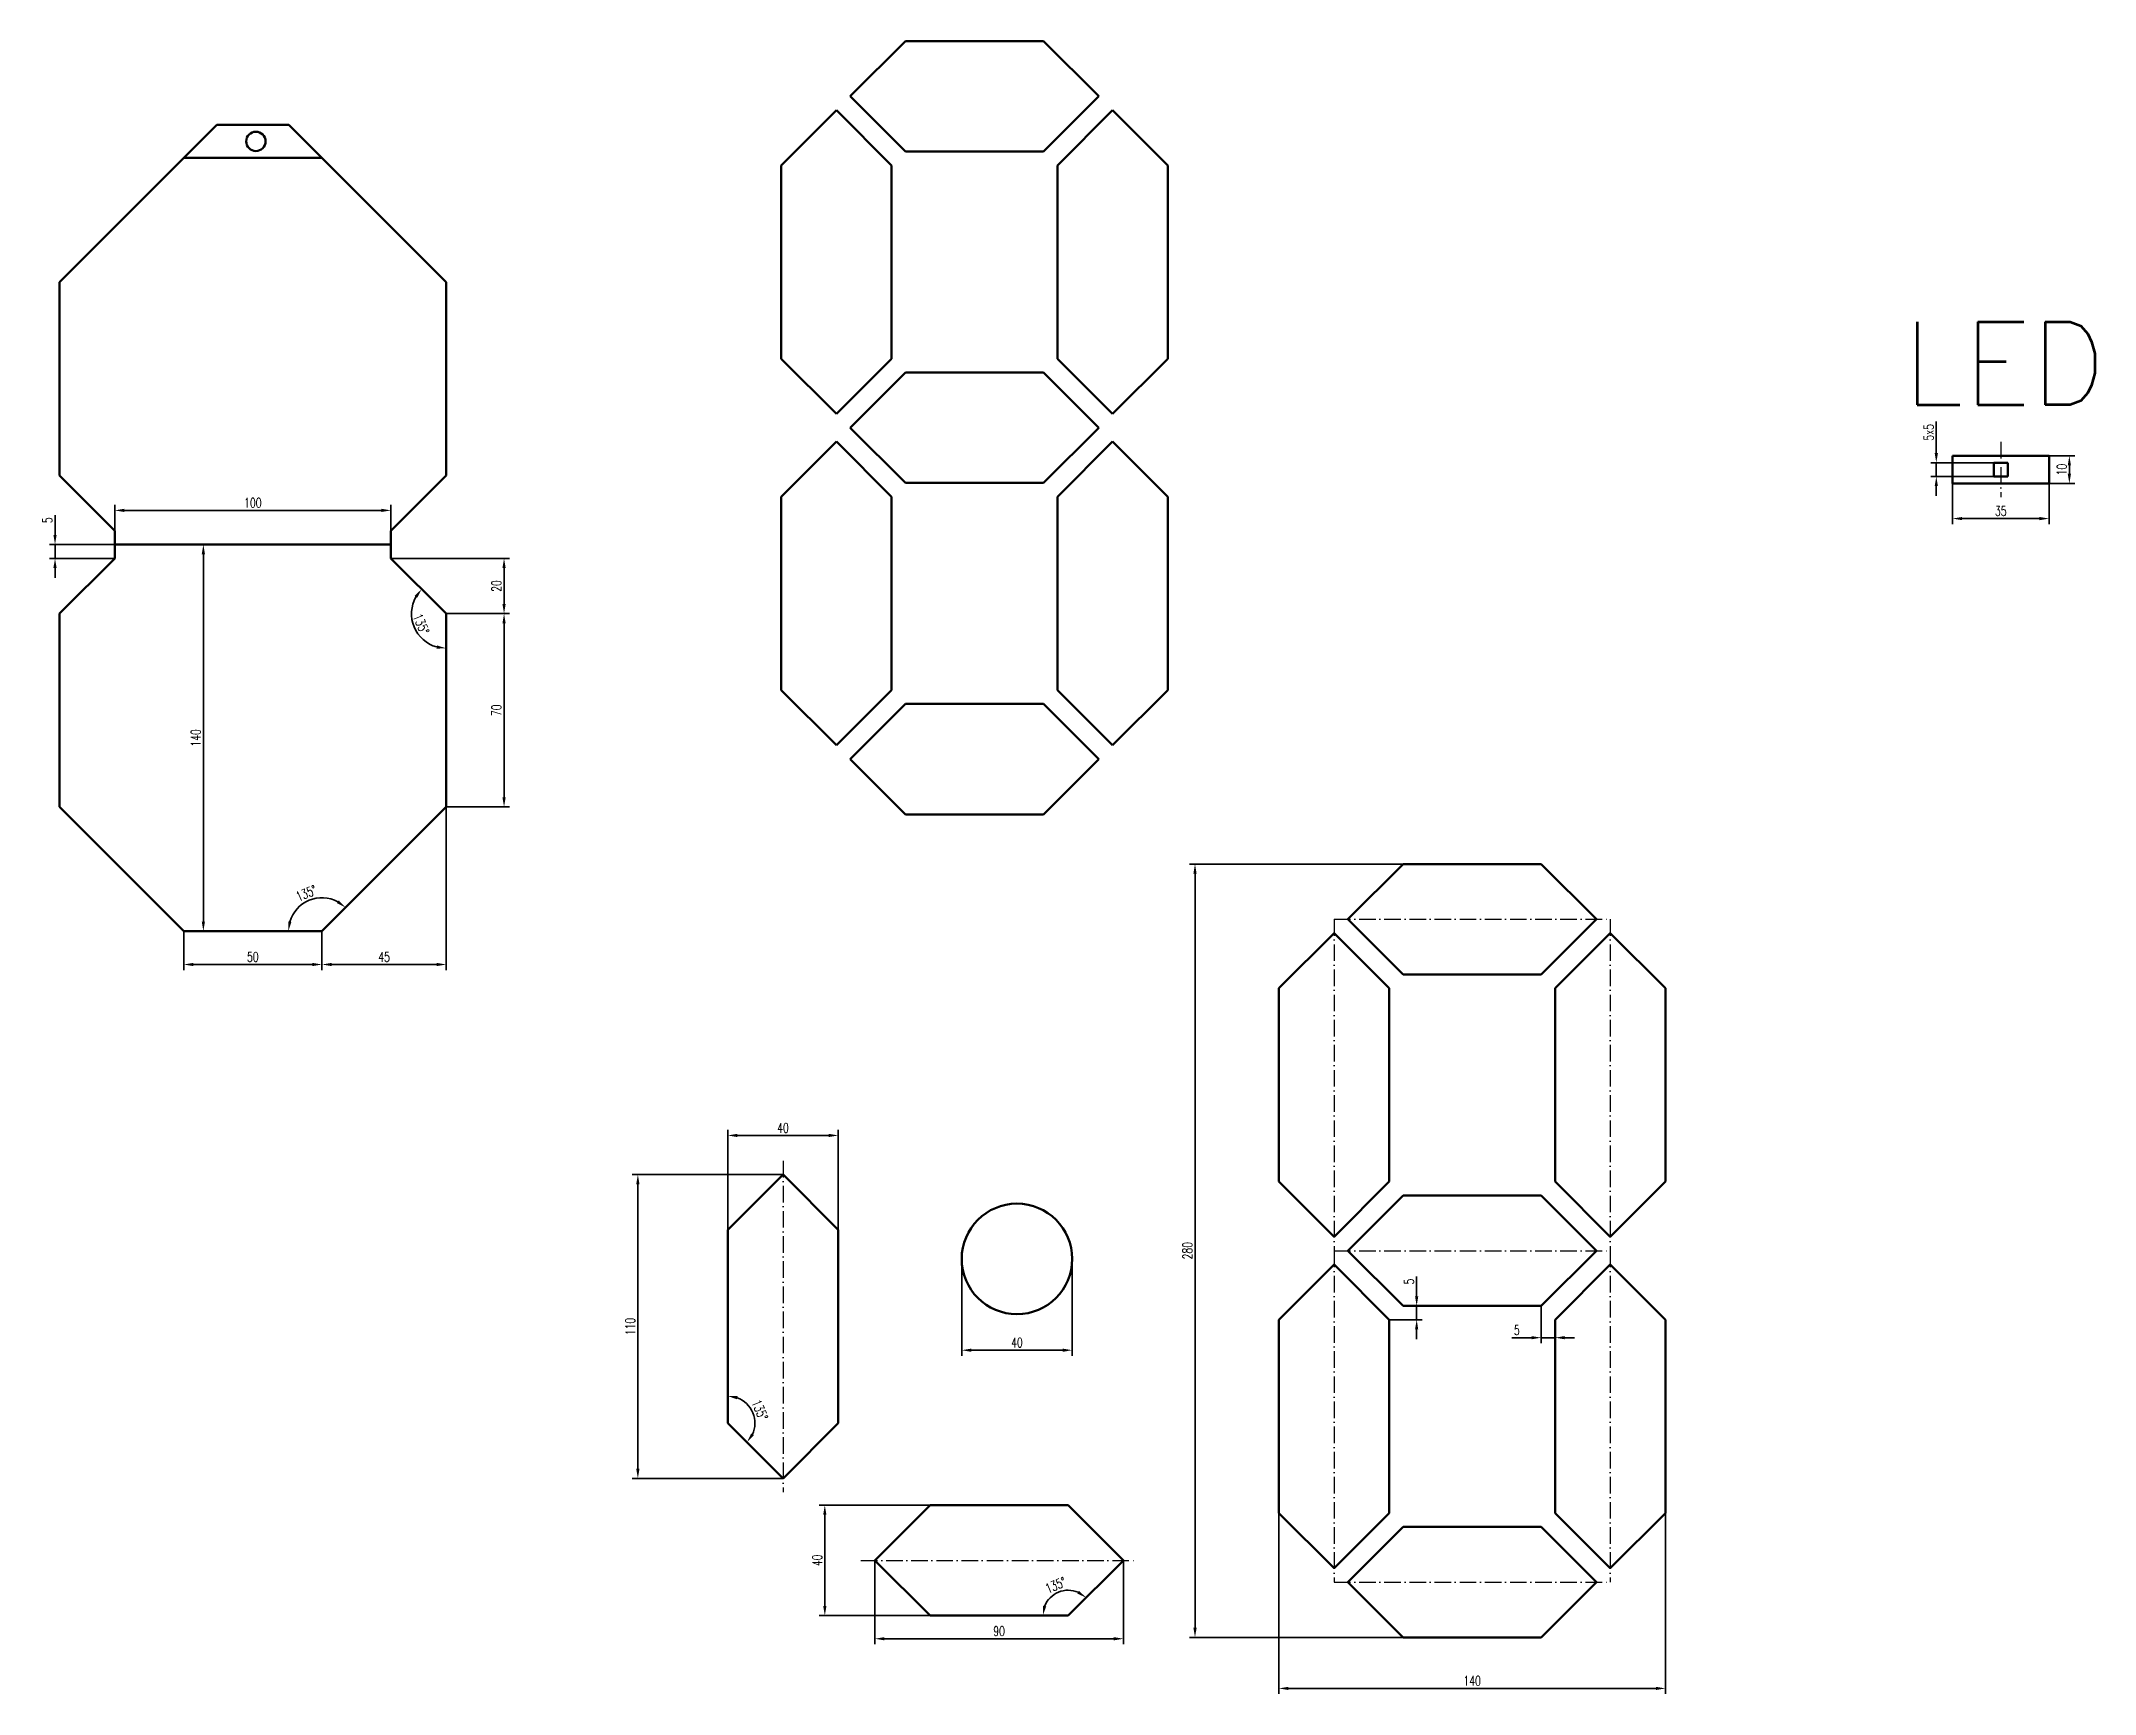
# Model space of a CAD drawing. Header units: millimetres. Extents: x 513 to 35053, y 163 to 55483.
# Drawn here: x 656 to 1399, y 163 to 761 of the extents above; entities that cross this region are included whole.
import ezdxf

# ---------------------------------------------------------------- set-up
doc = ezdxf.new("R2010")
doc.units = ezdxf.units.MM
doc.header["$LTSCALE"] = 10
doc.linetypes.add('ACAD_ISO10W100', pattern=[18, 12, -3, 0, -3])
for name, color, linetype, lineweight in [('1_vidljiva', 7, 'Continuous', 50), ('3_simetrala', 4, 'ACAD_ISO10W100', 25), ('4_kota', 3, 'Continuous', 35), ('7_tekst', 6, 'Continuous', 35)]:
    doc.layers.add(name, color=color, linetype=linetype, lineweight=lineweight)
doc.styles.add('SIMPLEX8', font='simplex.shx', dxfattribs={"width": 0.7})
doc.styles.get("Standard").update_dxf_attribs({"font": 'romans.shx'})
doc.dimstyles.new('M_1_1', dxfattribs={"dimtxt": 3.5, "dimasz": 3.5, "dimexe": 2, "dimexo": 0, "dimgap": 1, "dimtad": 1, "dimdsep": 46, "dimtxsty": 'SIMPLEX8', "dimcen": 0, "dimclrd": 256, "dimclre": 256, "dimclrt": 6, "dimadec": 1, "dimazin": 2, "dimtfac": 1, "dimtmove": 0, "dimatfit": 0, "dimfxl": 1, "dimtolj": 1, "dimtzin": 0, "dimlwd": -1, "dimlwe": -1, "dimarcsym": 1})

msp = doc.modelspace()

# ---------------------------------------------------------------- texts
at = {"layer": '7_tekst', "ltscale": 0.05, "insert": (1329.814, 659.48), "char_height": 30, "attachment_point": 1}
msp.add_mtext_dynamic_manual_height_columns('LED', width=712.41185, gutter_width=150, heights=[0], dxfattribs=at)

# ---------------------------------------------------------------- blocks, each defined once
blk = doc.blocks.new('*D10')
at = {"layer": '4_kota', "ltscale": 0.05, "transparency": 16777216}
for p, q in [((977.64, 231.09), (937.56, 231.09)), ((939.56, 227.59), (939.56, 194.59)), ((977.64, 191.09), (937.56, 191.09))]:
    blk.add_line(p, q, dxfattribs=at)
for points in [[(938.97, 227.59), (940.14, 227.59), (939.56, 231.09)], [(938.97, 194.59), (940.14, 194.59), (939.56, 191.09)]]:
    blk.add_solid(points, dxfattribs=at)
at = {"layer": 'Defpoints', "color": 0, "ltscale": 0.05, "transparency": 16777216}
for p in [(977.64, 231.09), (939.56, 191.09), (977.64, 191.09)]:
    blk.add_point(p, dxfattribs=at)
at = {"layer": '4_kota', "color": 6, "ltscale": 0.05, "transparency": 16777216, "insert": (936.81, 211.09), "char_height": 3.5, "attachment_point": 5, "rotation": 90, "style": 'SIMPLEX8'}
blk.add_mtext('\\A1;40', dxfattribs=at)
blk = doc.blocks.new('*D11')
at = {"layer": '4_kota', "ltscale": 0.05, "transparency": 16777216}
for p, q in [((924.43, 350.76), (869.89, 350.76)), ((871.89, 244.26), (871.89, 347.26)), ((924.43, 240.76), (869.89, 240.76))]:
    blk.add_line(p, q, dxfattribs=at)
for points in [[(871.31, 347.26), (872.48, 347.26), (871.89, 350.76)], [(871.31, 244.26), (872.48, 244.26), (871.89, 240.76)]]:
    blk.add_solid(points, dxfattribs=at)
at = {"layer": 'Defpoints', "color": 0, "ltscale": 0.05, "transparency": 16777216}
for p in [(871.89, 350.76), (924.43, 350.76), (924.43, 240.76)]:
    blk.add_point(p, dxfattribs=at)
at = {"layer": '4_kota', "color": 6, "ltscale": 0.05, "transparency": 16777216, "insert": (869.14, 295.76), "char_height": 3.5, "attachment_point": 5, "rotation": 90, "style": 'SIMPLEX8'}
blk.add_mtext('\\A1;110', dxfattribs=at)
blk = doc.blocks.new('*D12')
at = {"layer": '4_kota', "ltscale": 0.05, "transparency": 16777216}
for p, q in [((989.09, 320.24), (989.09, 285.18)), ((1029.09, 320.24), (1029.09, 285.18)), ((992.59, 287.18), (1025.59, 287.18))]:
    blk.add_line(p, q, dxfattribs=at)
for points in [[(992.59, 287.76), (992.59, 286.59), (989.09, 287.18)], [(1025.59, 287.76), (1025.59, 286.59), (1029.09, 287.18)]]:
    blk.add_solid(points, dxfattribs=at)
at = {"layer": 'Defpoints', "color": 0, "ltscale": 0.05, "transparency": 16777216}
for p in [(989.09, 320.24), (1029.09, 320.24), (1029.09, 287.18)]:
    blk.add_point(p, dxfattribs=at)
at = {"layer": '4_kota', "color": 6, "ltscale": 0.05, "transparency": 16777216, "insert": (1009.09, 289.93), "char_height": 3.5, "attachment_point": 5, "style": 'SIMPLEX8'}
blk.add_mtext('\\A1;40', dxfattribs=at)
blk = doc.blocks.new('*D13')
at = {"layer": '4_kota', "ltscale": 0.05, "transparency": 16777216}
blk.add_arc((1027.64, 191.09), 9.19, 66.95508, 158.04492, dxfattribs=at)
for points in [[(1019.69, 194.42), (1018.55, 194.64), (1018.45, 191.09)], [(1031.57, 200.03), (1030.91, 199.07), (1034.14, 197.59)]]:
    blk.add_solid(points, dxfattribs=at)
at = {"layer": 'Defpoints', "color": 0, "ltscale": 0.05, "transparency": 16777216}
for p in [(1047.64, 211.09), (1027.64, 200.28), (977.64, 191.09), (1027.64, 191.09), (1027.64, 191.09)]:
    blk.add_point(p, dxfattribs=at)
at = {"layer": '4_kota', "color": 6, "ltscale": 0.05, "transparency": 16777216, "insert": (1023.07, 202.12), "char_height": 3.5, "attachment_point": 5, "rotation": 22.5, "style": 'SIMPLEX8'}
blk.add_mtext('\\A1;135°', dxfattribs=at)
blk = doc.blocks.new('*D14')
at = {"layer": '4_kota', "ltscale": 0.05, "transparency": 16777216}
blk.add_arc((904.43, 260.76), 9.83, 335.51404, 69.48596, dxfattribs=at)
for points in [[(907.77, 269.39), (907.98, 270.54), (904.43, 270.59)], [(913.85, 256.36), (912.89, 257.02), (911.38, 253.81)]]:
    blk.add_solid(points, dxfattribs=at)
at = {"layer": 'Defpoints', "color": 0, "ltscale": 0.05, "transparency": 16777216}
for p in [(904.43, 330.76), (904.43, 260.76), (904.43, 260.76), (914.26, 260.76), (924.43, 240.76)]:
    blk.add_point(p, dxfattribs=at)
at = {"layer": '4_kota', "color": 6, "ltscale": 0.05, "transparency": 16777216, "insert": (916.05, 265.57), "char_height": 3.5, "attachment_point": 5, "rotation": 292.5, "style": 'SIMPLEX8'}
blk.add_mtext('\\A1;135°', dxfattribs=at)
blk = doc.blocks.new('*D15')
at = {"layer": '4_kota', "ltscale": 0.05, "transparency": 16777216}
for p, q in [((1103.85, 228.21), (1103.85, 162.72)), ((1243.85, 228.21), (1243.85, 162.72)), ((1107.35, 164.72), (1240.35, 164.72))]:
    blk.add_line(p, q, dxfattribs=at)
for points in [[(1107.35, 165.31), (1107.35, 164.14), (1103.85, 164.72)], [(1240.35, 165.31), (1240.35, 164.14), (1243.85, 164.72)]]:
    blk.add_solid(points, dxfattribs=at)
at = {"layer": 'Defpoints', "color": 0, "ltscale": 0.05, "transparency": 16777216}
for p in [(1103.85, 228.21), (1243.85, 228.21), (1243.85, 164.72)]:
    blk.add_point(p, dxfattribs=at)
at = {"layer": '4_kota', "color": 6, "ltscale": 0.05, "transparency": 16777216, "insert": (1173.85, 167.47), "char_height": 3.5, "attachment_point": 5, "style": 'SIMPLEX8'}
blk.add_mtext('\\A1;140', dxfattribs=at)
blk = doc.blocks.new('*D16')
at = {"layer": '4_kota', "ltscale": 0.05, "transparency": 16777216}
for p, q in [((1148.85, 463.21), (1071.54, 463.21)), ((1073.54, 186.71), (1073.54, 459.71)), ((1148.85, 183.21), (1071.54, 183.21))]:
    blk.add_line(p, q, dxfattribs=at)
for points in [[(1072.96, 459.71), (1074.13, 459.71), (1073.54, 463.21)], [(1072.96, 186.71), (1074.13, 186.71), (1073.54, 183.21)]]:
    blk.add_solid(points, dxfattribs=at)
at = {"layer": 'Defpoints', "color": 0, "ltscale": 0.05, "transparency": 16777216}
for p in [(1073.54, 463.21), (1148.85, 463.21), (1148.85, 183.21)]:
    blk.add_point(p, dxfattribs=at)
at = {"layer": '4_kota', "color": 6, "ltscale": 0.05, "transparency": 16777216, "insert": (1070.79, 323.21), "char_height": 3.5, "attachment_point": 5, "rotation": 90, "style": 'SIMPLEX8'}
blk.add_mtext('\\A1;280', dxfattribs=at)
blk = doc.blocks.new('*D17')
at = {"layer": '4_kota', "ltscale": 0.05, "transparency": 16777216}
for p, q in [((1198.85, 303.21), (1198.85, 289.71)), ((1203.85, 298.21), (1203.85, 289.71)), ((1195.35, 291.71), (1188.22, 291.71)), ((1203.85, 291.71), (1198.85, 291.71)), ((1207.35, 291.71), (1210.85, 291.71))]:
    blk.add_line(p, q, dxfattribs=at)
for points in [[(1195.35, 292.3), (1195.35, 291.13), (1198.85, 291.71)], [(1207.35, 292.3), (1207.35, 291.13), (1203.85, 291.71)]]:
    blk.add_solid(points, dxfattribs=at)
at = {"layer": 'Defpoints', "color": 0, "ltscale": 0.05, "transparency": 16777216}
for p in [(1198.85, 303.21), (1203.85, 298.21), (1198.85, 291.71)]:
    blk.add_point(p, dxfattribs=at)
at = {"layer": '4_kota', "color": 6, "ltscale": 0.05, "transparency": 16777216, "insert": (1190.03, 294.46), "char_height": 3.5, "attachment_point": 5, "style": 'SIMPLEX8'}
blk.add_mtext('\\A1;5', dxfattribs=at)
blk = doc.blocks.new('*D18')
at = {"layer": '4_kota', "ltscale": 0.05, "transparency": 16777216}
for p, q in [((1153.76, 306.71), (1153.76, 313.84)), ((1143.85, 298.21), (1155.76, 298.21)), ((1148.85, 303.21), (1155.76, 303.21)), ((1153.76, 298.21), (1153.76, 303.21)), ((1153.76, 294.71), (1153.76, 291.21))]:
    blk.add_line(p, q, dxfattribs=at)
for points in [[(1153.18, 306.71), (1154.34, 306.71), (1153.76, 303.21)], [(1153.18, 294.71), (1154.34, 294.71), (1153.76, 298.21)]]:
    blk.add_solid(points, dxfattribs=at)
at = {"layer": 'Defpoints', "color": 0, "ltscale": 0.05, "transparency": 16777216}
for p in [(1143.85, 298.21), (1148.85, 303.21), (1153.76, 303.21)]:
    blk.add_point(p, dxfattribs=at)
at = {"layer": '4_kota', "color": 6, "ltscale": 0.05, "transparency": 16777216, "insert": (1151.01, 312.03), "char_height": 3.5, "attachment_point": 5, "rotation": 90, "style": 'SIMPLEX8'}
blk.add_mtext('\\A1;5', dxfattribs=at)
blk = doc.blocks.new('*D19')
at = {"layer": '4_kota', "ltscale": 0.05, "transparency": 16777216}
for p, q in [((957.64, 211.09), (957.64, 180.71)), ((1047.64, 211.09), (1047.64, 180.71)), ((961.14, 182.71), (1044.14, 182.71))]:
    blk.add_line(p, q, dxfattribs=at)
for points in [[(961.14, 183.29), (961.14, 182.12), (957.64, 182.71)], [(1044.14, 183.29), (1044.14, 182.12), (1047.64, 182.71)]]:
    blk.add_solid(points, dxfattribs=at)
at = {"layer": 'Defpoints', "color": 0, "ltscale": 0.05, "transparency": 16777216}
for p in [(957.64, 211.09), (1047.64, 211.09), (1047.64, 182.71)]:
    blk.add_point(p, dxfattribs=at)
at = {"layer": '4_kota', "color": 6, "ltscale": 0.05, "transparency": 16777216, "insert": (1002.64, 185.46), "char_height": 3.5, "attachment_point": 5, "style": 'SIMPLEX8'}
blk.add_mtext('\\A1;90', dxfattribs=at)
blk = doc.blocks.new('*D20')
at = {"layer": '4_kota', "ltscale": 0.05, "transparency": 16777216}
for p, q in [((904.43, 330.76), (904.43, 366.94)), ((907.93, 364.94), (940.93, 364.94)), ((944.43, 330.76), (944.43, 366.94))]:
    blk.add_line(p, q, dxfattribs=at)
for points in [[(907.93, 365.53), (907.93, 364.36), (904.43, 364.94)], [(940.93, 365.53), (940.93, 364.36), (944.43, 364.94)]]:
    blk.add_solid(points, dxfattribs=at)
at = {"layer": 'Defpoints', "color": 0, "ltscale": 0.05, "transparency": 16777216}
for p in [(944.43, 364.94), (904.43, 330.76), (944.43, 330.76)]:
    blk.add_point(p, dxfattribs=at)
at = {"layer": '4_kota', "color": 6, "ltscale": 0.05, "transparency": 16777216, "insert": (924.43, 367.69), "char_height": 3.5, "attachment_point": 5, "style": 'SIMPLEX8'}
blk.add_mtext('\\A1;40', dxfattribs=at)
blk = doc.blocks.new('*D36')
at = {"layer": '4_kota', "ltscale": 0.05, "transparency": 16777216}
for p, q in [((707.54, 438.88), (707.54, 424.84)), ((757.54, 438.88), (757.54, 424.84)), ((711.04, 426.84), (754.04, 426.84))]:
    blk.add_line(p, q, dxfattribs=at)
for points in [[(711.04, 427.42), (711.04, 426.25), (707.54, 426.84)], [(754.04, 427.42), (754.04, 426.25), (757.54, 426.84)]]:
    blk.add_solid(points, dxfattribs=at)
at = {"layer": 'Defpoints', "color": 0, "ltscale": 0.05, "transparency": 16777216}
for p in [(707.54, 438.88), (757.54, 438.88), (757.54, 426.84)]:
    blk.add_point(p, dxfattribs=at)
at = {"layer": '4_kota', "color": 6, "ltscale": 0.05, "transparency": 16777216, "insert": (732.54, 429.59), "char_height": 3.5, "attachment_point": 5, "style": 'SIMPLEX8'}
blk.add_mtext('\\A1;50', dxfattribs=at)
blk = doc.blocks.new('*D37')
at = {"layer": '4_kota', "ltscale": 0.05, "transparency": 16777216}
for p, q in [((802.54, 483.88), (802.54, 424.84)), ((757.54, 438.88), (757.54, 424.84)), ((799.04, 426.84), (761.04, 426.84))]:
    blk.add_line(p, q, dxfattribs=at)
for points in [[(761.04, 427.42), (761.04, 426.25), (757.54, 426.84)], [(799.04, 427.42), (799.04, 426.25), (802.54, 426.84)]]:
    blk.add_solid(points, dxfattribs=at)
at = {"layer": 'Defpoints', "color": 0, "ltscale": 0.05, "transparency": 16777216}
for p in [(802.54, 483.88), (757.54, 438.88), (757.54, 426.84)]:
    blk.add_point(p, dxfattribs=at)
at = {"layer": '4_kota', "color": 6, "ltscale": 0.05, "transparency": 16777216, "insert": (780.04, 429.59), "char_height": 3.5, "attachment_point": 5, "style": 'SIMPLEX8'}
blk.add_mtext('\\A1;45', dxfattribs=at)
blk = doc.blocks.new('*D38')
at = {"layer": '4_kota', "ltscale": 0.05, "transparency": 16777216}
for p, q in [((802.54, 553.88), (825.46, 553.88)), ((823.46, 550.38), (823.46, 487.38)), ((802.54, 483.88), (825.46, 483.88))]:
    blk.add_line(p, q, dxfattribs=at)
for points in [[(822.88, 550.38), (824.05, 550.38), (823.46, 553.88)], [(822.88, 487.38), (824.05, 487.38), (823.46, 483.88)]]:
    blk.add_solid(points, dxfattribs=at)
at = {"layer": 'Defpoints', "color": 0, "ltscale": 0.05, "transparency": 16777216}
for p in [(802.54, 553.88), (802.54, 483.88), (823.46, 483.88)]:
    blk.add_point(p, dxfattribs=at)
at = {"layer": '4_kota', "color": 6, "ltscale": 0.05, "transparency": 16777216, "insert": (820.71, 518.88), "char_height": 3.5, "attachment_point": 5, "rotation": 90, "style": 'SIMPLEX8'}
blk.add_mtext('\\A1;70', dxfattribs=at)
blk = doc.blocks.new('*D39')
at = {"layer": '4_kota', "ltscale": 0.05, "transparency": 16777216}
for p, q in [((782.54, 573.88), (825.46, 573.88)), ((823.46, 557.38), (823.46, 570.38)), ((802.54, 553.88), (825.46, 553.88))]:
    blk.add_line(p, q, dxfattribs=at)
for points in [[(822.88, 570.38), (824.05, 570.38), (823.46, 573.88)], [(822.88, 557.38), (824.05, 557.38), (823.46, 553.88)]]:
    blk.add_solid(points, dxfattribs=at)
at = {"layer": 'Defpoints', "color": 0, "ltscale": 0.05, "transparency": 16777216}
for p in [(782.54, 573.88), (823.46, 573.88), (802.54, 553.88)]:
    blk.add_point(p, dxfattribs=at)
at = {"layer": '4_kota', "color": 6, "ltscale": 0.05, "transparency": 16777216, "insert": (820.71, 563.88), "char_height": 3.5, "attachment_point": 5, "rotation": 90, "style": 'SIMPLEX8'}
blk.add_mtext('\\A1;20', dxfattribs=at)
blk = doc.blocks.new('*D40')
at = {"layer": '4_kota', "ltscale": 0.05, "transparency": 16777216}
blk.add_arc((802.54, 553.88), 12.57, 151.00957, 253.99043, dxfattribs=at)
for points in [[(791.08, 560.32), (792.02, 559.62), (793.66, 562.77)], [(799.16, 542.38), (799, 541.22), (802.54, 541.31)]]:
    blk.add_solid(points, dxfattribs=at)
at = {"layer": 'Defpoints', "color": 0, "ltscale": 0.05, "transparency": 16777216}
for p in [(782.54, 573.88), (789.98, 553.88), (802.54, 553.88), (802.54, 553.88), (802.54, 483.88)]:
    blk.add_point(p, dxfattribs=at)
at = {"layer": '4_kota', "color": 6, "ltscale": 0.05, "transparency": 16777216, "insert": (793.47, 550.12), "char_height": 3.5, "attachment_point": 5, "rotation": 292.5, "style": 'SIMPLEX8'}
blk.add_mtext('\\A1;135°', dxfattribs=at)
blk = doc.blocks.new('*D41')
at = {"layer": '4_kota', "ltscale": 0.05, "transparency": 16777216}
blk.add_arc((757.54, 438.88), 12.13, 61.58609, 163.41391, dxfattribs=at)
for points in [[(763.66, 450.02), (762.97, 449.08), (766.12, 447.46)], [(746.49, 442.26), (745.34, 442.43), (745.41, 438.88)]]:
    blk.add_solid(points, dxfattribs=at)
at = {"layer": 'Defpoints', "color": 0, "ltscale": 0.05, "transparency": 16777216}
for p in [(782.54, 463.88), (757.54, 451.01), (707.54, 438.88), (757.54, 438.88), (757.54, 438.88)]:
    blk.add_point(p, dxfattribs=at)
at = {"layer": '4_kota', "color": 6, "ltscale": 0.05, "transparency": 16777216, "insert": (751.85, 452.63), "char_height": 3.5, "attachment_point": 5, "rotation": 22.5, "style": 'SIMPLEX8'}
blk.add_mtext('\\A1;135°', dxfattribs=at)
blk = doc.blocks.new('*D42')
at = {"layer": '4_kota', "ltscale": 0.05, "transparency": 16777216}
for p, q in [((660.95, 582.38), (660.95, 589.51)), ((682.54, 578.88), (658.95, 578.88)), ((682.54, 573.88), (658.95, 573.88)), ((660.95, 573.88), (660.95, 578.88)), ((660.95, 570.38), (660.95, 566.88))]:
    blk.add_line(p, q, dxfattribs=at)
for points in [[(660.36, 582.38), (661.53, 582.38), (660.95, 578.88)], [(660.36, 570.38), (661.53, 570.38), (660.95, 573.88)]]:
    blk.add_solid(points, dxfattribs=at)
at = {"layer": 'Defpoints', "color": 0, "ltscale": 0.05, "transparency": 16777216}
for p in [(660.95, 578.88), (682.54, 578.88), (682.54, 573.88)]:
    blk.add_point(p, dxfattribs=at)
at = {"layer": '4_kota', "color": 6, "ltscale": 0.05, "transparency": 16777216, "insert": (658.2, 587.7), "char_height": 3.5, "attachment_point": 5, "rotation": 90, "style": 'SIMPLEX8'}
blk.add_mtext('\\A1;5', dxfattribs=at)
blk = doc.blocks.new('*D43')
at = {"layer": '4_kota', "ltscale": 0.05, "transparency": 16777216}
for p, q in [((707.54, 578.88), (716.63, 578.88)), ((714.63, 442.38), (714.63, 575.38)), ((707.54, 438.88), (716.63, 438.88))]:
    blk.add_line(p, q, dxfattribs=at)
for points in [[(714.05, 575.38), (715.22, 575.38), (714.63, 578.88)], [(714.05, 442.38), (715.22, 442.38), (714.63, 438.88)]]:
    blk.add_solid(points, dxfattribs=at)
at = {"layer": 'Defpoints', "color": 0, "ltscale": 0.05, "transparency": 16777216}
for p in [(707.54, 578.88), (714.63, 578.88), (707.54, 438.88)]:
    blk.add_point(p, dxfattribs=at)
at = {"layer": '4_kota', "color": 6, "ltscale": 0.05, "transparency": 16777216, "insert": (711.88, 508.88), "char_height": 3.5, "attachment_point": 5, "rotation": 90, "style": 'SIMPLEX8'}
blk.add_mtext('\\A1;140', dxfattribs=at)
blk = doc.blocks.new('*D53')
at = {"layer": '4_kota', "ltscale": 0.05, "transparency": 16777216}
for p, q in [((1347.66, 601.03), (1347.66, 586.29)), ((1382.66, 601.03), (1382.66, 586.29)), ((1351.16, 588.29), (1379.16, 588.29))]:
    blk.add_line(p, q, dxfattribs=at)
for points in [[(1351.16, 588.88), (1351.16, 587.71), (1347.66, 588.29)], [(1379.16, 588.88), (1379.16, 587.71), (1382.66, 588.29)]]:
    blk.add_solid(points, dxfattribs=at)
at = {"layer": 'Defpoints', "color": 0, "ltscale": 0.05, "transparency": 16777216}
for p in [(1347.66, 601.03), (1382.66, 601.03), (1382.66, 588.29)]:
    blk.add_point(p, dxfattribs=at)
at = {"layer": '4_kota', "color": 6, "ltscale": 0.05, "transparency": 16777216, "insert": (1365.16, 591.04), "char_height": 3.5, "attachment_point": 5, "style": 'SIMPLEX8'}
blk.add_mtext('\\A1;35', dxfattribs=at)
blk = doc.blocks.new('*D54')
at = {"layer": '4_kota', "ltscale": 0.05, "transparency": 16777216}
for p, q in [((1382.66, 611.03), (1391.99, 611.03)), ((1389.99, 607.53), (1389.99, 604.53)), ((1382.66, 601.03), (1391.99, 601.03))]:
    blk.add_line(p, q, dxfattribs=at)
for points in [[(1389.41, 607.53), (1390.58, 607.53), (1389.99, 611.03)], [(1389.41, 604.53), (1390.58, 604.53), (1389.99, 601.03)]]:
    blk.add_solid(points, dxfattribs=at)
at = {"layer": 'Defpoints', "color": 0, "ltscale": 0.05, "transparency": 16777216}
for p in [(1382.66, 611.03), (1382.66, 601.03), (1389.99, 601.03)]:
    blk.add_point(p, dxfattribs=at)
at = {"layer": '4_kota', "color": 6, "ltscale": 0.05, "transparency": 16777216, "insert": (1387.24, 606.03), "char_height": 3.5, "attachment_point": 5, "rotation": 90, "style": 'SIMPLEX8'}
blk.add_mtext('\\A1;10', dxfattribs=at)
blk = doc.blocks.new('*D58')
at = {"layer": '4_kota', "ltscale": 0.05, "transparency": 16777216}
for p, q in [((1341.83, 612.03), (1341.83, 623.48)), ((1362.66, 608.53), (1339.83, 608.53)), ((1362.66, 603.53), (1339.83, 603.53)), ((1341.83, 603.53), (1341.83, 608.53)), ((1341.83, 600.03), (1341.83, 596.53))]:
    blk.add_line(p, q, dxfattribs=at)
for points in [[(1341.25, 612.03), (1342.42, 612.03), (1341.83, 608.53)], [(1341.25, 600.03), (1342.42, 600.03), (1341.83, 603.53)]]:
    blk.add_solid(points, dxfattribs=at)
at = {"layer": 'Defpoints', "color": 0, "ltscale": 0.05, "transparency": 16777216}
for p in [(1341.83, 608.53), (1362.66, 608.53), (1362.66, 603.53)]:
    blk.add_point(p, dxfattribs=at)
at = {"layer": '4_kota', "color": 6, "ltscale": 0.05, "transparency": 16777216, "insert": (1339.08, 619.5), "char_height": 3.5, "attachment_point": 5, "rotation": 90, "style": 'SIMPLEX8'}
blk.add_mtext('\\A1;5x5', dxfattribs=at)
blk = doc.blocks.new('*D59')
at = {"layer": '4_kota', "ltscale": 0.05, "transparency": 16777216}
for p, q in [((682.54, 578.88), (682.54, 593.25)), ((686.04, 591.25), (779.04, 591.25)), ((782.54, 578.88), (782.54, 593.25))]:
    blk.add_line(p, q, dxfattribs=at)
for points in [[(686.04, 591.84), (686.04, 590.67), (682.54, 591.25)], [(779.04, 591.84), (779.04, 590.67), (782.54, 591.25)]]:
    blk.add_solid(points, dxfattribs=at)
at = {"layer": 'Defpoints', "color": 0, "ltscale": 0.05, "transparency": 16777216}
for p in [(782.54, 591.25), (682.54, 578.88), (782.54, 578.88)]:
    blk.add_point(p, dxfattribs=at)
at = {"layer": '4_kota', "color": 6, "ltscale": 0.05, "transparency": 16777216, "insert": (732.54, 594), "char_height": 3.5, "attachment_point": 5, "style": 'SIMPLEX8'}
blk.add_mtext('\\A1;100', dxfattribs=at)

# ---------------------------------------------------------------- dimensions: what is measured, and where the dimension line sits
at = {"layer": '4_kota', "ltscale": 0.05}
dim = msp.add_linear_dim(base=(1341.834, 608.528), p1=(1362.663, 603.528), p2=(1362.663, 608.528), angle=90, text='5x5', dimstyle='M_1_1', dxfattribs=at)
dim.commit()
dim.dimension.update_dxf_attribs({"geometry": '*D58', "text_midpoint": (1339.084, 619.503)})
for base, p1, p2, picture, middle in [((1389.994, 601.028), (1382.663, 611.028), (1382.663, 601.028), '*D54', (1387.244, 606.028)), ((660.946, 578.88), (682.542, 573.88), (682.542, 578.88), '*D42', (658.196, 587.697)), ((823.465, 573.88), (802.542, 553.88), (782.542, 573.88), '*D39', (820.715, 563.88)), ((823.465, 483.88), (802.542, 553.88), (802.542, 483.88), '*D38', (820.715, 518.88)), ((1073.543, 463.209), (1148.851, 183.209), (1148.851, 463.209), '*D16', (1070.793, 323.209)), ((871.894, 350.761), (924.43, 240.761), (924.43, 350.761), '*D11', (869.144, 295.761)), ((1153.759, 303.209), (1143.851, 298.209), (1148.851, 303.209), '*D18', (1151.009, 312.026)), ((939.555, 191.094), (977.643, 231.094), (977.643, 191.094), '*D10', (936.805, 211.094))]:
    dim = msp.add_linear_dim(base=base, p1=p1, p2=p2, angle=90, dimstyle='M_1_1', dxfattribs=at)
    dim.commit()
    dim.dimension.update_dxf_attribs({"geometry": picture, "text_midpoint": middle})
for base, p1, p2, picture, middle in [((782.542, 591.253), (682.542, 578.88), (782.542, 578.88), '*D59', (732.542, 594.003)), ((757.542, 426.838), (802.542, 483.88), (757.542, 438.88), '*D37', (780.042, 429.588)), ((757.542, 426.838), (707.542, 438.88), (757.542, 438.88), '*D36', (732.542, 429.588)), ((944.43, 364.943), (904.43, 330.761), (944.43, 330.761), '*D20', (924.43, 367.693)), ((1029.092, 287.177), (989.092, 320.241), (1029.092, 320.241), '*D12', (1009.092, 289.927)), ((1198.851, 291.713), (1203.851, 298.209), (1198.851, 303.209), '*D17', (1190.034, 294.463)), ((1243.851, 164.723), (1103.851, 228.209), (1243.851, 228.209), '*D15', (1173.851, 167.473)), ((1047.643, 182.706), (957.643, 211.094), (1047.643, 211.094), '*D19', (1002.643, 185.456))]:
    dim = msp.add_linear_dim(base=base, p1=p1, p2=p2, dimstyle='M_1_1', dxfattribs=at)
    dim.commit()
    dim.dimension.update_dxf_attribs({"geometry": picture, "text_midpoint": middle})
dim = msp.add_linear_dim(base=(1382.663, 588.295), p1=(1347.663, 601.028), p2=(1382.663, 601.028), dimstyle='M_1_1', dxfattribs=at)
dim.commit()
dim.dimension.update_dxf_attribs({"geometry": '*D53', "text_midpoint": (1365.163, 588.295), "dimtype": 160})
dim = msp.add_linear_dim(base=(714.633, 578.88), p1=(707.542, 438.88), p2=(707.542, 578.88), angle=90, dimstyle='M_1_1', dxfattribs=at)
dim.commit()
dim.dimension.update_dxf_attribs({"geometry": '*D43', "text_midpoint": (714.633, 508.88), "dimtype": 160})
for base, line1, line2, picture, middle in [((789.975, 553.88), ((802.542, 483.88), (802.542, 553.88)), ((802.542, 553.88), (782.542, 573.88)), '*D40', (793.473, 550.123)), ((757.542, 451.013), ((707.542, 438.88), (757.542, 438.88)), ((757.542, 438.88), (782.542, 463.88)), '*D41', (751.847, 452.63)), ((914.258, 260.761), ((904.43, 260.761), (904.43, 330.761)), ((904.43, 260.761), (924.43, 240.761)), '*D14', (916.05, 265.574)), ((1027.643, 200.284), ((1027.643, 191.094), (1047.643, 211.094)), ((977.643, 191.094), (1027.643, 191.094)), '*D13', (1023.074, 202.125))]:
    dim = msp.add_angular_dim_2l(base=base, line1=line1, line2=line2, dimstyle='M_1_1', dxfattribs=at)
    dim.commit()
    dim.dimension.update_dxf_attribs({"geometry": picture, "text_midpoint": middle})

# ---------------------------------------------------------------- linework, layer by layer
at = {"layer": '1_vidljiva', "ltscale": 0.05}
for p, q in [((968.727, 761.193), (948.727, 741.193)), ((968.727, 761.193), (1018.727, 761.193)), ((1018.727, 761.193), (1038.727, 741.193)), ((923.727, 716.193), (943.727, 736.193)), ((963.727, 716.193), (943.727, 736.193)), ((968.727, 721.193), (948.727, 741.193)), ((1018.727, 721.193), (1038.727, 741.193)), ((1023.727, 716.193), (1043.727, 736.193)), ((1063.727, 716.193), (1043.727, 736.193)), ((719.542, 730.88), (687.542, 698.88)), ((719.542, 730.88), (745.542, 730.88)), ((745.542, 730.88), (782.542, 693.88)), ((968.727, 721.193), (1018.727, 721.193)), ((707.542, 718.88), (757.542, 718.88)), ((923.727, 646.193), (923.727, 716.193)), ((963.727, 646.193), (963.727, 716.193)), ((1023.727, 646.193), (1023.727, 716.193)), ((1063.727, 646.193), (1063.727, 716.193)), ((662.542, 673.88), (687.542, 698.88)), ((802.542, 673.88), (782.542, 693.88)), ((662.542, 603.88), (662.542, 673.88)), ((802.542, 603.88), (802.542, 673.88)), ((923.727, 646.193), (943.727, 626.193)), ((963.727, 646.193), (943.727, 626.193)), ((968.727, 641.193), (948.727, 621.193)), ((968.727, 641.193), (1018.727, 641.193)), ((1018.727, 641.193), (1038.727, 621.193)), ((1023.727, 646.193), (1043.727, 626.193)), ((1063.727, 646.193), (1043.727, 626.193)), ((968.727, 601.193), (948.727, 621.193)), ((1018.727, 601.193), (1038.727, 621.193)), ((923.727, 596.193), (943.727, 616.193)), ((963.727, 596.193), (943.727, 616.193)), ((1023.727, 596.193), (1043.727, 616.193)), ((1063.727, 596.193), (1043.727, 616.193)), ((1347.663, 611.028), (1382.663, 611.028)), ((1347.663, 601.028), (1347.663, 611.028)), ((1382.663, 611.028), (1382.663, 601.028)), ((662.542, 603.88), (682.542, 583.88)), ((802.542, 603.88), (782.542, 583.88)), ((1365.163, 608.528), (1362.663, 608.528)), ((1362.663, 608.528), (1362.663, 603.528)), ((1362.663, 603.528), (1367.663, 603.528)), ((1367.663, 608.528), (1365.163, 608.528)), ((1367.663, 603.528), (1367.663, 608.528)), ((923.727, 526.193), (923.727, 596.193)), ((963.727, 526.193), (963.727, 596.193)), ((968.727, 601.193), (1018.727, 601.193)), ((1023.727, 526.193), (1023.727, 596.193)), ((1063.727, 526.193), (1063.727, 596.193)), ((1382.663, 601.028), (1347.663, 601.028)), ((682.542, 583.88), (682.542, 573.88)), ((782.542, 583.88), (782.542, 573.88)), ((662.542, 553.88), (682.542, 573.88)), ((682.542, 578.88), (782.542, 578.88)), ((802.542, 553.88), (782.542, 573.88)), ((662.542, 483.88), (662.542, 553.88)), ((802.542, 483.88), (802.542, 553.88)), ((923.727, 526.193), (943.727, 506.193)), ((963.727, 526.193), (943.727, 506.193)), ((968.727, 521.193), (948.727, 501.193)), ((968.727, 521.193), (1018.727, 521.193)), ((1018.727, 521.193), (1038.727, 501.193)), ((1023.727, 526.193), (1043.727, 506.193)), ((1063.727, 526.193), (1043.727, 506.193)), ((968.727, 481.193), (948.727, 501.193)), ((1018.727, 481.193), (1038.727, 501.193)), ((662.542, 483.88), (682.542, 463.88)), ((802.542, 483.88), (782.542, 463.88)), ((968.727, 481.193), (1018.727, 481.193)), ((707.542, 438.88), (682.542, 463.88)), ((757.542, 438.88), (782.542, 463.88)), ((1148.851, 463.209), (1128.851, 443.209)), ((1148.851, 463.209), (1198.851, 463.209)), ((1198.851, 463.209), (1218.851, 443.209)), ((707.542, 438.88), (757.542, 438.88)), ((1148.851, 423.209), (1128.851, 443.209)), ((1198.851, 423.209), (1218.851, 443.209)), ((1103.851, 418.209), (1123.851, 438.209)), ((1143.851, 418.209), (1123.851, 438.209)), ((1203.851, 418.209), (1223.851, 438.209)), ((1243.851, 418.209), (1223.851, 438.209)), ((1103.851, 348.209), (1103.851, 418.209)), ((1143.851, 348.209), (1143.851, 418.209)), ((1148.851, 423.209), (1198.851, 423.209)), ((1203.851, 348.209), (1203.851, 418.209)), ((1243.851, 348.209), (1243.851, 418.209)), ((904.43, 330.761), (924.43, 350.761)), ((944.43, 330.761), (924.43, 350.761)), ((1103.851, 348.209), (1123.851, 328.209)), ((1143.851, 348.209), (1123.851, 328.209)), ((1148.851, 343.209), (1128.851, 323.209)), ((1148.851, 343.209), (1198.851, 343.209)), ((1198.851, 343.209), (1218.851, 323.209)), ((1203.851, 348.209), (1223.851, 328.209)), ((1243.851, 348.209), (1223.851, 328.209)), ((904.43, 260.761), (904.43, 330.761)), ((944.43, 260.761), (944.43, 330.761)), ((1148.851, 303.209), (1128.851, 323.209)), ((1198.851, 303.209), (1218.851, 323.209)), ((1103.851, 298.209), (1123.851, 318.209)), ((1143.851, 298.209), (1123.851, 318.209)), ((1203.851, 298.209), (1223.851, 318.209)), ((1243.851, 298.209), (1223.851, 318.209)), ((1103.851, 228.209), (1103.851, 298.209)), ((1143.851, 228.209), (1143.851, 298.209)), ((1148.851, 303.209), (1198.851, 303.209)), ((1203.851, 228.209), (1203.851, 298.209)), ((1243.851, 228.209), (1243.851, 298.209)), ((904.43, 260.761), (924.43, 240.761)), ((944.43, 260.761), (924.43, 240.761)), ((977.643, 231.094), (957.643, 211.094)), ((977.643, 231.094), (1027.643, 231.094)), ((1027.643, 231.094), (1047.643, 211.094)), ((1103.851, 228.209), (1123.851, 208.209)), ((1143.851, 228.209), (1123.851, 208.209)), ((1148.851, 223.209), (1128.851, 203.209)), ((1148.851, 223.209), (1198.851, 223.209)), ((1198.851, 223.209), (1218.851, 203.209)), ((1203.851, 228.209), (1223.851, 208.209)), ((1243.851, 228.209), (1223.851, 208.209)), ((977.643, 191.094), (957.643, 211.094)), ((1027.643, 191.094), (1047.643, 211.094)), ((1148.851, 183.209), (1128.851, 203.209)), ((1198.851, 183.209), (1218.851, 203.209)), ((977.643, 191.094), (1027.643, 191.094)), ((1148.851, 183.209), (1198.851, 183.209))]:
    msp.add_line(p, q, dxfattribs=at)
for centre, radius in [((733.649, 724.88), 3.5), ((1009.092, 320.241), 20)]:
    msp.add_circle(centre, radius, dxfattribs=at)
at = {"layer": '3_simetrala', "ltscale": 0.05}
for p, q in [((1365.163, 616.028), (1365.163, 596.028)), ((1123.851, 443.209), (1223.851, 443.209)), ((1123.851, 443.209), (1123.851, 323.209)), ((1223.851, 443.209), (1223.851, 323.209)), ((924.43, 355.761), (924.43, 235.761)), ((1123.851, 323.209), (1123.851, 203.209)), ((1123.851, 323.209), (1223.851, 323.209)), ((1223.851, 323.209), (1223.851, 203.209)), ((952.643, 211.094), (1052.643, 211.094)), ((1123.851, 203.209), (1223.851, 203.209))]:
    msp.add_line(p, q, dxfattribs=at)

msp.set_redraw_order([(e.dxf.handle, doc.entitydb.next_handle()) for e in msp.query("TEXT MTEXT ATTDEF DIMENSION ARC_DIMENSION")])  # texts and dimensions are drawn at this point

doc.saveas('drawing.dxf')
